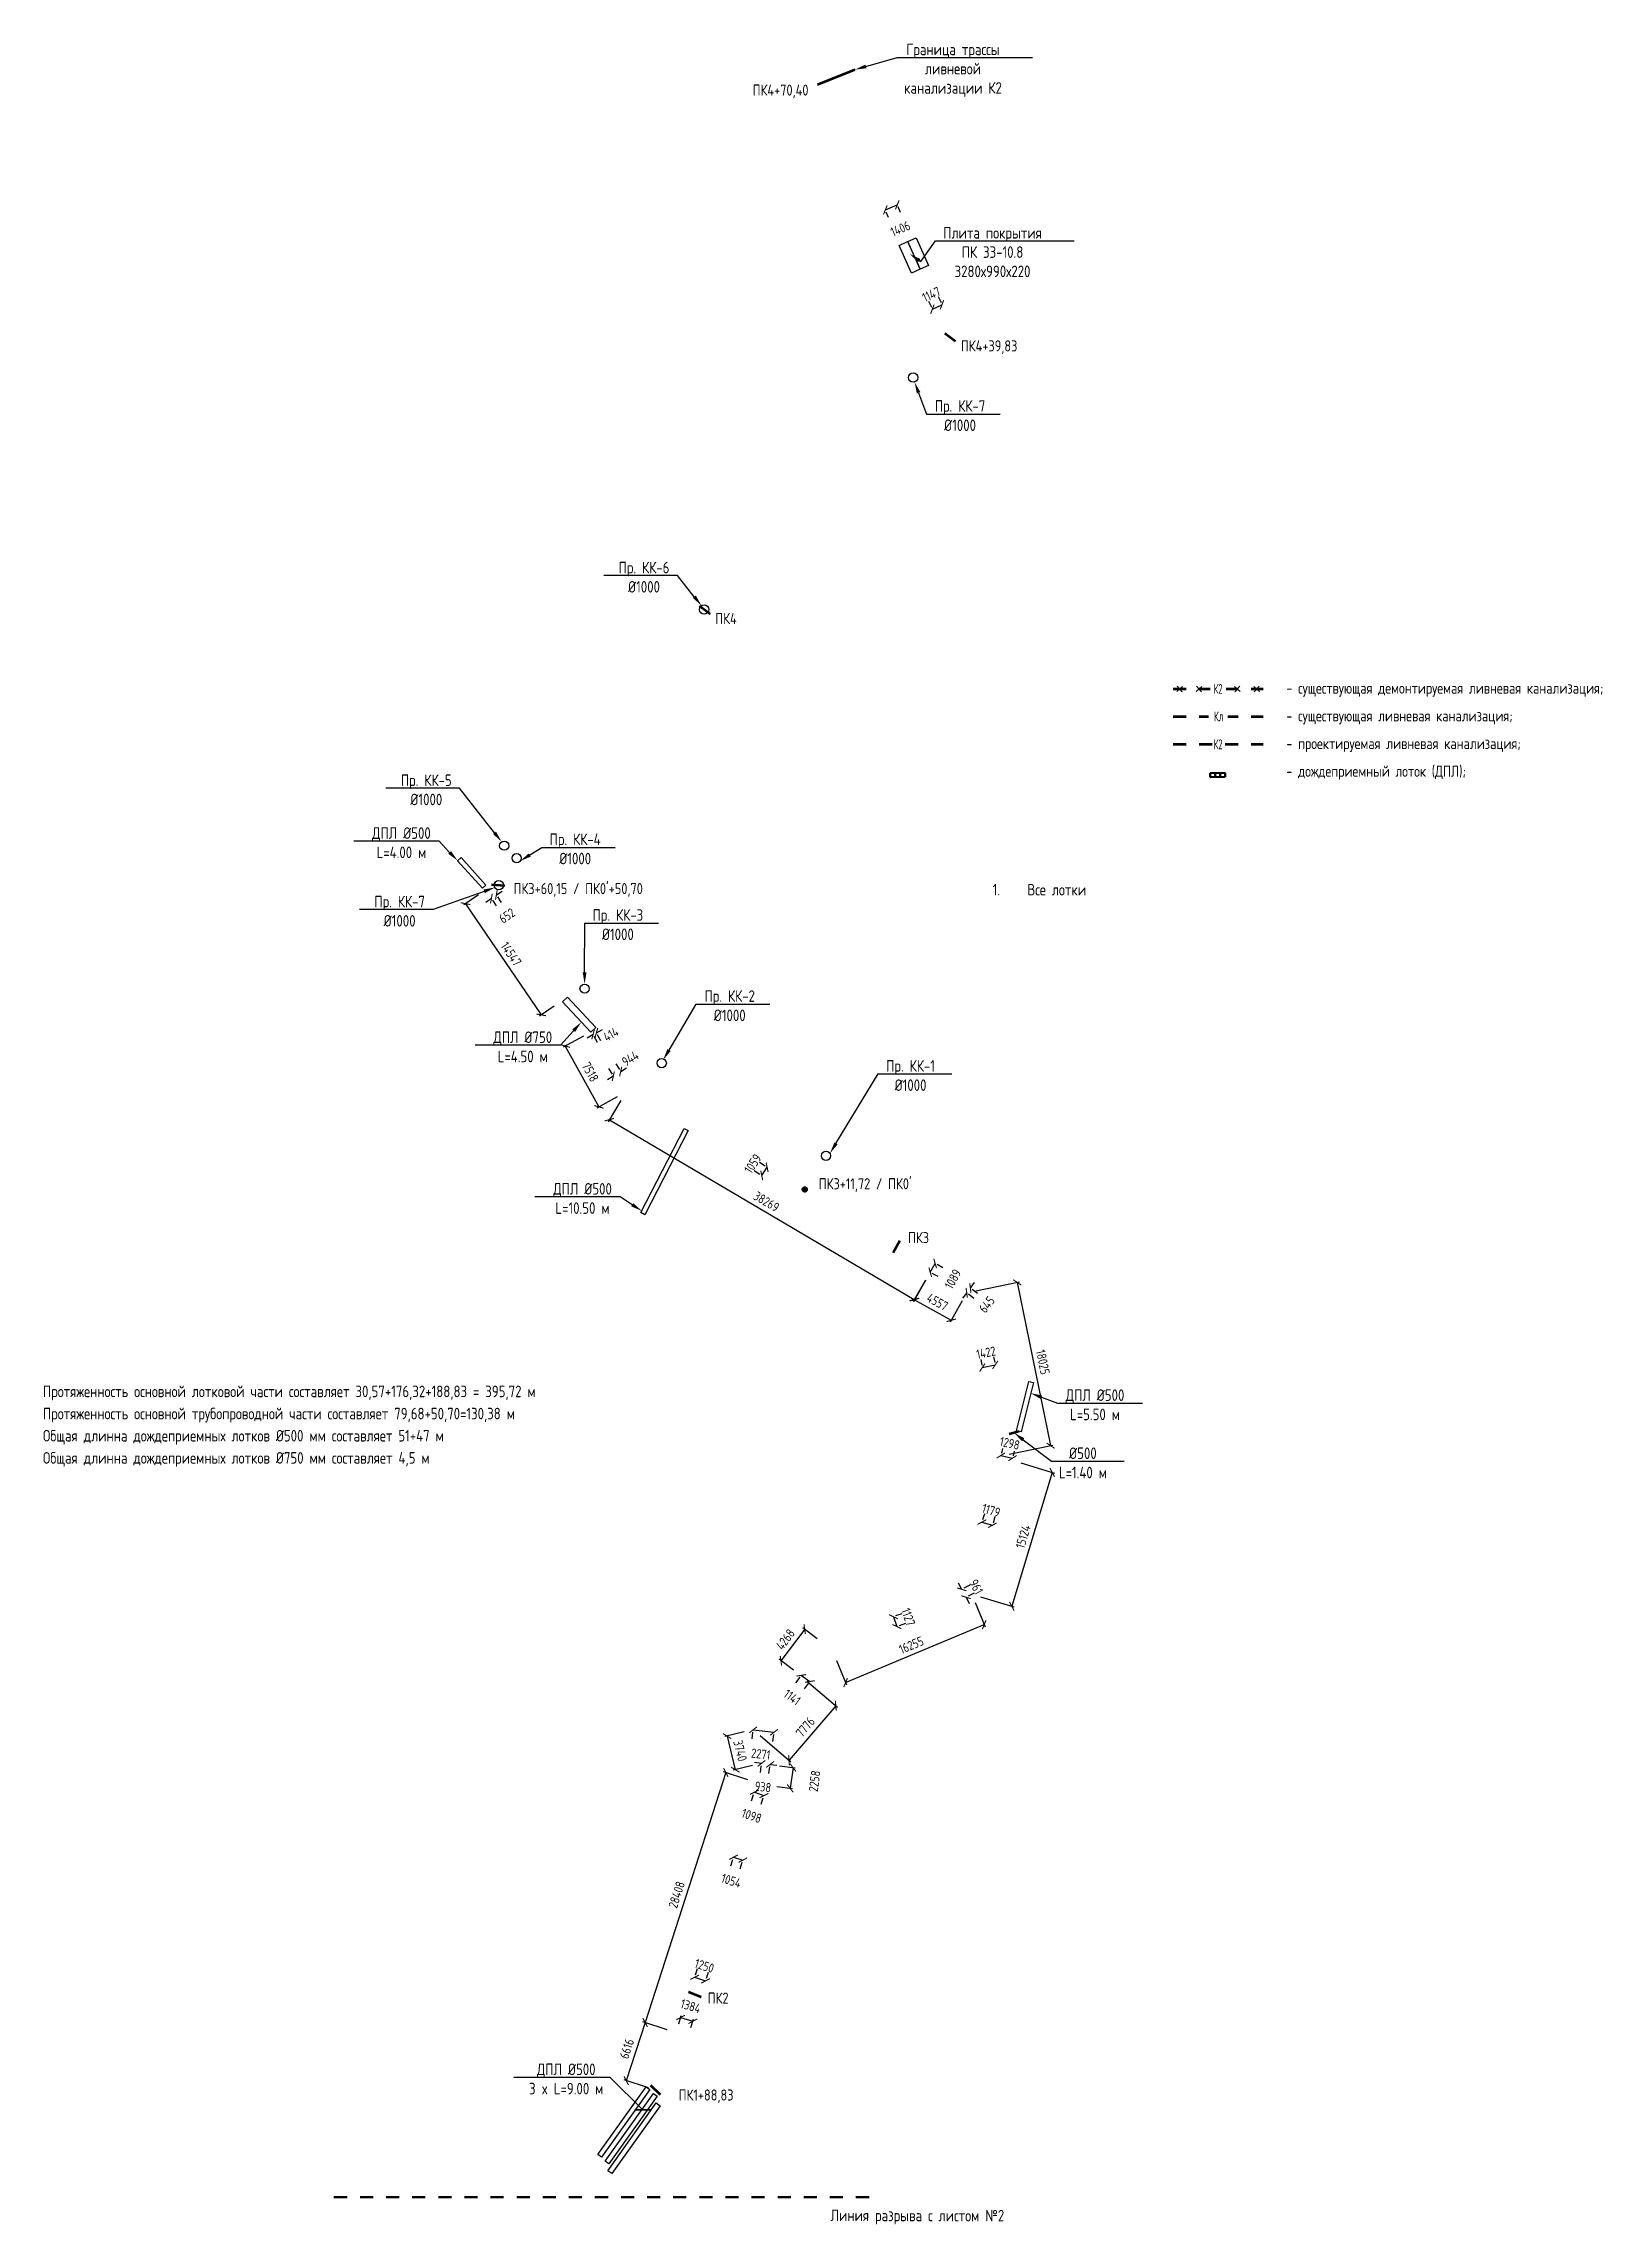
# Model space of a CAD drawing. Header units: millimetres. Extents: x 23834235 to 25435680, y -11289 to 22860162.
# Drawn here: x 24185251 to 24353794, y 22559417 to 22795266 of the extents above; entities that cross this region are included whole.
import ezdxf
from ezdxf import colors
from ezdxf.entities.mleader import LeaderData, LeaderLine
from ezdxf.math import Vec2, Vec3

# ---------------------------------------------------------------- set-up
doc = ezdxf.new("R2010")
doc.units = ezdxf.units.MM
doc.set_wipeout_variables(frame=1)
doc.linetypes.add('Штриховая', pattern=[2822.222233, 1411.111116, -1411.111116])
for name, color, linetype, lineweight in [('Text blocks_Ном._пера__28', 7, 'Continuous', 13), ('ВК_Текст', 7, 'Continuous', 25), ('Колодца К2', 30, 'Continuous', 30), ('Лотки К2', 30, 'Continuous', 30), ('Пикеты', 1, 'Continuous', 60), ('Плита перекрытия', 7, 'Continuous', 30), ('Труба К2', 7, 'Continuous', 60)]:
    doc.layers.add(name, color=color, linetype=linetype, lineweight=lineweight)
doc.layers.add('Выноски', color=7, linetype='Continuous')
doc.layers.add('ШРИФТЫ', color=7, linetype='Continuous')
doc.styles.add('GOST 2.304', font='GOST_type.ttf')
doc.styles.add('GOST_100', font='cs_gost2304.shx', dxfattribs={"width": 0.7, "height": 300})
doc.styles.get("Standard").update_dxf_attribs({"font": 'arial.ttf'})
doc.dimstyles.new('STANDARD$0', dxfattribs={"dimscale": 100, "dimtxt": 2.5, "dimasz": 1, "dimexe": 0.5, "dimexo": 2, "dimgap": 1, "dimtad": 1, "dimdec": 0, "dimzin": 0, "dimdsep": 46, "dimtxsty": 'Standard', "dimblk1": 'OBLIQUE', "dimblk2": 'OBLIQUE', "dimsah": 1, "dimcen": 2, "dimadec": 0, "dimazin": 0, "dimtfac": 1, "dimtdec": 4, "dimtofl": 0, "dimtmove": 2, "dimatfit": 3, "dimldrblk": 'OBLIQUE', "dimfxl": 1, "dimtolj": 1, "dimtzin": 0, "dimarcsym": 0})

msp = doc.modelspace()

# ---------------------------------------------------------------- texts
at = {"insert": (24270336.873, 22561018.484), "char_height": 1250, "attachment_point": 1, "rotation": 359.89890485, "style": 'GOST 2.304'}
msp.add_mtext_dynamic_manual_height_columns('Линия разрыва с листом №2', width=25694.82588, gutter_width=12.5, heights=[0], dxfattribs=at)
at = {"layer": 'Text blocks_Ном._пера__28', "style": 'GOST 2.304'}
for s, p in [('- существующая демонтируемая ливневая канализация;', (24319622.493, 22724961.208)), ('- существующая ливневая канализация;', (24319622.493, 22721966.327)), ('- проектируемая ливневая канализация;', (24319622.493, 22718971.445)), ('- дождеприемный лоток (ДПЛ);', (24319622.493, 22715976.563))]:
    msp.add_text(s, height=1200, dxfattribs=at).set_placement(p)
at = {"layer": 'Пикеты', "style": 'GOST 2.304'}
for s, p in [('ПК4+70,40', (24261912.75, 22789643.535)), ('ПК4+39,83', (24284426.353, 22761974.354, -123453)), ('ПК4', (24257869.024, 22732488.287, -123453)), ("ПК3+60,15 / ПК0'+50,70 ", (24236061.617, 22703280.004, -228747)), ("ПК3+11,72 / ПК0'", (24269061.714, 22671362.774, -228747)), ('ПК3', (24278710.045, 22665533.732, -228747)), ('ПК2', (24257051.708, 22583291.255, -228747)), ('ПК1+88,83', (24253910.2, 22572808.184, -228747))]:
    msp.add_text(s, height=1200, dxfattribs=at).set_placement(p)
at = {"layer": 'ШРИФТЫ', "lineweight": 30, "ltscale": 100, "char_height": 1250, "attachment_point": 1, "line_spacing_factor": 1.15, "style": 'GOST 2.304'}
for s, insert in [('\\pi-3750,l5000,t5000;1.^IВсе лотки', (24286623.764, 22704389.381)), ('Протяженность основной лотковой части составляет 30,57+176,32+188,83 = 395,72 м\\PПротяженность основной трубопроводной части составляет 79,68+50,70=130,38 м\\PОбщая длинна дождеприемных лотков %%C500 мм составляет 51+47 м \\PОбщая длинна дождеприемных лотков %%C750 мм составляет 4,5 м ', (24185182.001, 22650127.253))]:
    msp.add_mtext_dynamic_manual_height_columns(s, width=70431.32087, gutter_width=1250, heights=[24133.913], dxfattribs=dict(at, insert=insert))

# ---------------------------------------------------------------- blocks, each defined once
blk = doc.blocks.new('*U4')
at = {"color": 255}
blk.add_wipeout([(-200, 125), (200, 125), (200, -125), (-200, -125)], dxfattribs=at)
at = {"layer": 'ВК_Текст', "insert": (0, 0), "char_height": 250, "attachment_point": 5, "style": 'GOST_100'}
blk.add_mtext('К2', dxfattribs=at)
blk = doc.blocks.new('_ArchTick')
at = {"color": 0, "linetype": 'ByBlock', "const_width": 0.15}
blk.add_lwpolyline([(-0.5, -0.5), (0.5, 0.5)], dxfattribs=at)
blk = doc.blocks.new('*D28')
at = {"color": 0, "lineweight": -2, "transparency": 16777216}
for p, q in [((24276263, 22777277), (24277556, 22777829)), ((24276619, 22776445), (24276361, 22777047)), ((24277912, 22776997), (24277655, 22777600))]:
    blk.add_line(p, q, dxfattribs=at)
at = {"color": 0, "lineweight": -2, "transparency": 16777216, "xscale": 750.0000000000001, "yscale": 750.0000000000001, "zscale": 750.0000000000001}
for p, rotation in [((24277556, 22777829), 23.11587157500197), ((24276263, 22777277), 203.115871575002)]:
    blk.add_blockref('_ArchTick', p, dxfattribs=dict(at, rotation=rotation))
at = {"color": 0, "transparency": 16777216, "insert": (24277892, 22775252), "char_height": 1000, "attachment_point": 5, "rotation": 23.11587, "style": 'GOST 2.304'}
blk.add_mtext('\\A1;1406', dxfattribs=at)
blk = doc.blocks.new('_Oblique')
at = {"color": 0, "linetype": 'ByBlock', "lineweight": -2}
blk.add_line((-0.5, -0.5), (0.5, 0.5), dxfattribs=at)
blk = doc.blocks.new('*D29')
at = {"color": 0, "lineweight": -2, "transparency": 16777216}
for p, q in [((24280942, 22767418), (24281242, 22766770)), ((24281347, 22766543), (24282388, 22767025)), ((24281983, 22767899), (24282283, 22767252))]:
    blk.add_line(p, q, dxfattribs=at)
at = {"color": 0, "lineweight": -2, "transparency": 16777216, "xscale": 750.0000000000001, "yscale": 750.0000000000001, "zscale": 750.0000000000001}
for p, rotation in [((24281347, 22766543), 204.8335982869475), ((24282388, 22767025), 24.83359828694749)]:
    blk.add_blockref('_ArchTick', p, dxfattribs=dict(at, rotation=rotation))
at = {"color": 0, "transparency": 16777216, "insert": (24281237, 22768146), "char_height": 1000, "attachment_point": 5, "rotation": 24.8336, "style": 'GOST 2.304'}
blk.add_mtext('\\A1;1147', dxfattribs=at)
blk = doc.blocks.new('*D30')
at = {"color": 0, "lineweight": -2, "transparency": 16777216}
for p, q in [((24234204, 22703191), (24234820, 22703618)), ((24234768, 22702378), (24234347, 22702985)), ((24233669, 22702819), (24233053, 22702391)), ((24234233, 22702007), (24233811, 22702614))]:
    blk.add_line(p, q, dxfattribs=at)
at = {"color": 0, "lineweight": -2, "transparency": 16777216, "xscale": 750.0000000000001, "yscale": 750.0000000000001, "zscale": 750.0000000000001}
for p, rotation in [((24233669, 22702819), 34.7716012170438), ((24234204, 22703191), 214.7716012170438)]:
    blk.add_blockref('_ArchTick', p, dxfattribs=dict(at, rotation=rotation))
at = {"color": 0, "transparency": 16777216, "insert": (24235363, 22700950), "char_height": 1000, "attachment_point": 5, "rotation": 34.7716, "style": 'GOST 2.304'}
blk.add_mtext('\\A1;652', dxfattribs=at)
blk = doc.blocks.new('*D31')
at = {"color": 0, "lineweight": -2, "transparency": 16777216}
for p, q in [((24244661, 22688090), (24244008, 22687722)), ((24245143, 22687232), (24244784, 22687872)), ((24245022, 22688293), (24245675, 22688660)), ((24245504, 22687435), (24245144, 22688075))]:
    blk.add_line(p, q, dxfattribs=at)
at = {"color": 0, "lineweight": -2, "transparency": 16777216, "xscale": 750.0000000000001, "yscale": 750.0000000000001, "zscale": 750.0000000000001}
for p, rotation in [((24245022, 22688293), 209.3624106463703), ((24244661, 22688090), 29.36241064637022)]:
    blk.add_blockref('_ArchTick', p, dxfattribs=dict(at, rotation=rotation))
at = {"color": 0, "transparency": 16777216, "insert": (24246594, 22688120), "char_height": 1000, "attachment_point": 5, "rotation": 29.36241, "style": 'GOST 2.304'}
blk.add_mtext('\\A1;414', dxfattribs=at)
blk = doc.blocks.new('*D32')
at = {"color": 0, "lineweight": -2, "transparency": 16777216}
for p, q in [((24246323, 22684425), (24246714, 22683801)), ((24247123, 22684926), (24247514, 22684302)), ((24247647, 22684090), (24248282, 22684488)), ((24246847, 22683589), (24246211, 22683191))]:
    blk.add_line(p, q, dxfattribs=at)
at = {"color": 0, "lineweight": -2, "transparency": 16777216, "xscale": 750.0000000000001, "yscale": 750.0000000000001, "zscale": 750.0000000000001}
for p, rotation in [((24246847, 22683589), 32.06212730894032), ((24247647, 22684090), 212.0621273089403)]:
    blk.add_blockref('_ArchTick', p, dxfattribs=dict(at, rotation=rotation))
at = {"color": 0, "transparency": 16777216, "insert": (24248683, 22685510), "char_height": 1000, "attachment_point": 5, "rotation": 32.06213, "style": 'GOST 2.304'}
blk.add_mtext('\\A1;944', dxfattribs=at)
blk = doc.blocks.new('*D33')
at = {"color": 0, "lineweight": -2, "transparency": 16777216}
for p, q in [((24262070, 22673408), (24262688, 22673000)), ((24262653, 22674292), (24263271, 22673884)), ((24262897, 22672863), (24263480, 22673746))]:
    blk.add_line(p, q, dxfattribs=at)
at = {"color": 0, "lineweight": -2, "transparency": 16777216, "xscale": 750.0000000000001, "yscale": 750.0000000000001, "zscale": 750.0000000000001}
for p, rotation in [((24262897, 22672863), 236.5863283886781), ((24263480, 22673746), 56.58632838867814)]:
    blk.add_blockref('_ArchTick', p, dxfattribs=dict(at, rotation=rotation))
at = {"color": 0, "transparency": 16777216, "insert": (24261935, 22674131), "char_height": 1000, "attachment_point": 5, "rotation": 56.58633, "style": 'GOST 2.304'}
blk.add_mtext('\\A1;1059', dxfattribs=at)
blk = doc.blocks.new('*D34')
at = {"color": 0, "lineweight": -2, "transparency": 16777216}
for p, q in [((24281120, 22662389), (24281648, 22663341)), ((24282495, 22662872), (24281867, 22663220)), ((24281968, 22661919), (24281339, 22662268))]:
    blk.add_line(p, q, dxfattribs=at)
at = {"color": 0, "lineweight": -2, "transparency": 16777216, "xscale": 750.0000000000001, "yscale": 750.0000000000001, "zscale": 750.0000000000001}
for p, rotation in [((24281120, 22662389), 241.0262652154485), ((24281648, 22663341), 61.02626521544851)]:
    blk.add_blockref('_ArchTick', p, dxfattribs=dict(at, rotation=rotation))
at = {"color": 0, "transparency": 16777216, "insert": (24283573, 22661653), "char_height": 1000, "attachment_point": 5, "rotation": 61.02627, "style": 'GOST 2.304'}
blk.add_mtext('\\A1;1089', dxfattribs=at)
blk = doc.blocks.new('*D35')
at = {"color": 0, "lineweight": -2, "transparency": 16777216}
for p, q in [((24285457, 22660686), (24285917, 22661278)), ((24286244, 22660076), (24285655, 22660532)), ((24285062, 22660176), (24284602, 22659583)), ((24285848, 22659566), (24285259, 22660023))]:
    blk.add_line(p, q, dxfattribs=at)
at = {"color": 0, "lineweight": -2, "transparency": 16777216, "xscale": 750.0000000000001, "yscale": 750.0000000000001, "zscale": 750.0000000000001}
for p, rotation in [((24285062, 22660176), 52.19922218006083), ((24285457, 22660686), 232.1992221800609)]:
    blk.add_blockref('_ArchTick', p, dxfattribs=dict(at, rotation=rotation))
at = {"color": 0, "transparency": 16777216, "insert": (24287237, 22658897), "char_height": 1000, "attachment_point": 5, "rotation": 52.19922, "style": 'GOST 2.304'}
blk.add_mtext('\\A1;645', dxfattribs=at)
blk = doc.blocks.new('*D36')
at = {"color": 0, "lineweight": -2, "transparency": 16777216}
for p, q in [((24286576, 22652948), (24286700, 22652331)), ((24286750, 22652086), (24288144, 22652367)), ((24287970, 22653230), (24288094, 22652612))]:
    blk.add_line(p, q, dxfattribs=at)
at = {"color": 0, "lineweight": -2, "transparency": 16777216, "xscale": 750.0000000000001, "yscale": 750.0000000000001, "zscale": 750.0000000000001}
for p, rotation in [((24286750, 22652086), 191.4067758692635), ((24288144, 22652367), 11.40677586926352)]:
    blk.add_blockref('_ArchTick', p, dxfattribs=dict(at, rotation=rotation))
at = {"color": 0, "transparency": 16777216, "insert": (24287150, 22653698), "char_height": 1000, "attachment_point": 5, "rotation": 11.40678, "style": 'GOST 2.304'}
blk.add_mtext('\\A1;1422', dxfattribs=at)
blk = doc.blocks.new('*D37')
at = {"color": 0, "lineweight": -2, "transparency": 16777216}
for p, q in [((24288750, 22642571), (24290016, 22642285)), ((24288919, 22643318), (24288806, 22642815)), ((24290185, 22643032), (24290072, 22642529))]:
    blk.add_line(p, q, dxfattribs=at)
at = {"color": 0, "lineweight": -2, "transparency": 16777216, "xscale": 750.0000000000001, "yscale": 750.0000000000001, "zscale": 750.0000000000001}
for p, rotation in [((24288750, 22642571), 167.2700864180438), ((24290016, 22642285), 347.2700864180438)]:
    blk.add_blockref('_ArchTick', p, dxfattribs=dict(at, rotation=rotation))
at = {"color": 0, "transparency": 16777216, "insert": (24289714, 22643892), "char_height": 1000, "attachment_point": 5, "rotation": 347.27009, "style": 'GOST 2.304'}
blk.add_mtext('\\A1;1298', dxfattribs=at)
blk = doc.blocks.new('*D38')
at = {"color": 0, "lineweight": -2, "transparency": 16777216}
for p, q in [((24286706, 22635370), (24287834, 22635028)), ((24286977, 22636265), (24286778, 22635610)), ((24288105, 22635923), (24287907, 22635268))]:
    blk.add_line(p, q, dxfattribs=at)
at = {"color": 0, "lineweight": -2, "transparency": 16777216, "xscale": 750.0000000000001, "yscale": 750.0000000000001, "zscale": 750.0000000000001}
for p, rotation in [((24286706, 22635370), 163.1334696628448), ((24287834, 22635028), 343.1334696628448)]:
    blk.add_blockref('_ArchTick', p, dxfattribs=dict(at, rotation=rotation))
at = {"color": 0, "transparency": 16777216, "insert": (24287705, 22636636), "char_height": 1000, "attachment_point": 5, "rotation": 343.13347, "style": 'GOST 2.304'}
blk.add_mtext('\\A1;1179', dxfattribs=at)
blk = doc.blocks.new('*D39')
at = {"color": 0, "lineweight": -2, "transparency": 16777216}
for p, q in [((24284541, 22628093), (24284190, 22628756)), ((24285404, 22628550), (24284762, 22628210)), ((24285853, 22627700), (24285211, 22627361)), ((24284990, 22627244), (24285341, 22626581))]:
    blk.add_line(p, q, dxfattribs=at)
at = {"color": 0, "lineweight": -2, "transparency": 16777216, "xscale": 750.0000000000001, "yscale": 750.0000000000001, "zscale": 750.0000000000001}
for p, rotation in [((24284541, 22628093), 297.8898632107067), ((24284990, 22627244), 117.8898632107068)]:
    blk.add_blockref('_ArchTick', p, dxfattribs=dict(at, rotation=rotation))
at = {"color": 0, "transparency": 16777216, "insert": (24286092, 22628370), "char_height": 1000, "attachment_point": 5, "rotation": 297.88986, "style": 'GOST 2.304'}
blk.add_mtext('\\A1;961', dxfattribs=at)
blk = doc.blocks.new('*D40')
at = {"color": 0, "lineweight": -2, "transparency": 16777216}
for p, q in [((24277137, 22625132), (24277515, 22624070)), ((24278053, 22625458), (24277373, 22625216)), ((24278430, 22624396), (24277751, 22624154))]:
    blk.add_line(p, q, dxfattribs=at)
at = {"color": 0, "lineweight": -2, "transparency": 16777216, "xscale": 750.0000000000001, "yscale": 750.0000000000001, "zscale": 750.0000000000001}
for p, rotation in [((24277137, 22625132), 109.5762477072128), ((24277515, 22624070), 289.5762477072128)]:
    blk.add_blockref('_ArchTick', p, dxfattribs=dict(at, rotation=rotation))
at = {"color": 0, "transparency": 16777216, "insert": (24278740, 22625104), "char_height": 1000, "attachment_point": 5, "rotation": 289.57625, "style": 'GOST 2.304'}
blk.add_mtext('\\A1;1127', dxfattribs=at)
blk = doc.blocks.new('*D41')
at = {"color": 0, "lineweight": -2, "transparency": 16777216}
for p, q in [((24266603, 22617982), (24267036, 22618589)), ((24267181, 22618793), (24268110, 22618131)), ((24267531, 22617320), (24267964, 22617927))]:
    blk.add_line(p, q, dxfattribs=at)
at = {"color": 0, "lineweight": -2, "transparency": 16777216, "xscale": 750.0000000000001, "yscale": 750.0000000000001, "zscale": 750.0000000000001}
for p, rotation in [((24267181, 22618793), 144.5166799097539), ((24268110, 22618131), 324.5166799097539)]:
    blk.add_blockref('_ArchTick', p, dxfattribs=dict(at, rotation=rotation))
at = {"color": 0, "transparency": 16777216, "insert": (24266193, 22616425), "char_height": 1000, "attachment_point": 5, "rotation": 324.51668, "style": 'GOST 2.304'}
blk.add_mtext('\\A1;1141', dxfattribs=at)
blk = doc.blocks.new('*D42')
at = {"color": 0, "lineweight": -2, "transparency": 16777216}
for p, q in [((24261851, 22611932), (24261939, 22612658)), ((24261970, 22612906), (24264224, 22612632)), ((24264105, 22611658), (24264194, 22612384))]:
    blk.add_line(p, q, dxfattribs=at)
at = {"color": 0, "lineweight": -2, "transparency": 16777216, "xscale": 750.0000000000001, "yscale": 750.0000000000001, "zscale": 750.0000000000001}
for p, rotation in [((24261970, 22612906), 173.058284002889), ((24264224, 22612632), 353.058284002889)]:
    blk.add_blockref('_ArchTick', p, dxfattribs=dict(at, rotation=rotation))
at = {"color": 0, "transparency": 16777216, "insert": (24262794, 22610285), "char_height": 1000, "attachment_point": 5, "rotation": 353.05828, "style": 'GOST 2.304'}
blk.add_mtext('\\A1;2271', dxfattribs=at)
blk = doc.blocks.new('*D43')
at = {"color": 0, "lineweight": -2, "transparency": 16777216}
for p, q in [((24262869, 22609270), (24262125, 22609360)), ((24262750, 22608290), (24262839, 22609022)), ((24263682, 22608177), (24263771, 22608908)), ((24263801, 22609156), (24264545, 22609066))]:
    blk.add_line(p, q, dxfattribs=at)
at = {"color": 0, "lineweight": -2, "transparency": 16777216, "xscale": 750.0000000000001, "yscale": 750.0000000000001, "zscale": 750.0000000000001}
for p, rotation in [((24262869, 22609270), 353.0582840029051), ((24263801, 22609156), 173.0582840029052)]:
    blk.add_blockref('_ArchTick', p, dxfattribs=dict(at, rotation=rotation))
at = {"color": 0, "transparency": 16777216, "insert": (24263033, 22606729), "char_height": 1000, "attachment_point": 5, "rotation": 353.05828, "style": 'GOST 2.304'}
blk.add_mtext('\\A1;938', dxfattribs=at)
blk = doc.blocks.new('*D44')
at = {"color": 0, "lineweight": -2, "transparency": 16777216}
for p, q in [((24261787, 22605230), (24262023, 22605916)), ((24262105, 22606153), (24263143, 22605795)), ((24262825, 22604873), (24263061, 22605559))]:
    blk.add_line(p, q, dxfattribs=at)
at = {"color": 0, "lineweight": -2, "transparency": 16777216, "xscale": 750.0000000000001, "yscale": 750.0000000000001, "zscale": 750.0000000000001}
for p, rotation in [((24262105, 22606153), 161.004265954888), ((24263143, 22605795), 341.004265954888)]:
    blk.add_blockref('_ArchTick', p, dxfattribs=dict(at, rotation=rotation))
at = {"color": 0, "transparency": 16777216, "insert": (24261809, 22603608), "char_height": 1000, "attachment_point": 5, "rotation": 341.00427, "style": 'GOST 2.304'}
blk.add_mtext('\\A1;1098', dxfattribs=at)
blk = doc.blocks.new('*D45')
at = {"color": 0, "lineweight": -2, "transparency": 16777216}
for p, q in [((24259855, 22599130), (24260860, 22598812)), ((24259556, 22598184), (24259780, 22598892)), ((24260560, 22597866), (24260784, 22598574))]:
    blk.add_line(p, q, dxfattribs=at)
at = {"color": 0, "lineweight": -2, "transparency": 16777216, "xscale": 750.0000000000001, "yscale": 750.0000000000001, "zscale": 750.0000000000001}
for p, rotation in [((24259855, 22599130), 162.4347204935371), ((24260860, 22598812), 342.4347204935371)]:
    blk.add_blockref('_ArchTick', p, dxfattribs=dict(at, rotation=rotation))
at = {"color": 0, "transparency": 16777216, "insert": (24259603, 22596587), "char_height": 1000, "attachment_point": 5, "rotation": 342.43472, "style": 'GOST 2.304'}
blk.add_mtext('\\A1;1054', dxfattribs=at)
blk = doc.blocks.new('*D46')
at = {"color": 0, "lineweight": -2, "transparency": 16777216}
for p, q in [((24255640, 22586140), (24256829, 22585756)), ((24255933, 22587049), (24255716, 22586377)), ((24257122, 22586665), (24256906, 22585994))]:
    blk.add_line(p, q, dxfattribs=at)
at = {"color": 0, "lineweight": -2, "transparency": 16777216, "xscale": 750.0000000000001, "yscale": 750.0000000000001, "zscale": 750.0000000000001}
for p, rotation in [((24255640, 22586140), 162.1194302826839), ((24256829, 22585756), 342.1194302826839)]:
    blk.add_blockref('_ArchTick', p, dxfattribs=dict(at, rotation=rotation))
at = {"color": 0, "transparency": 16777216, "insert": (24256695, 22587376), "char_height": 1000, "attachment_point": 5, "rotation": 342.11943, "style": 'GOST 2.304'}
blk.add_mtext('\\A1;1250', dxfattribs=at)
blk = doc.blocks.new('*D47')
at = {"color": 0, "lineweight": -2, "transparency": 16777216}
for p, q in [((24253923, 22581123), (24254195, 22582024)), ((24254123, 22581785), (24255448, 22581385)), ((24255248, 22580723), (24255520, 22581625))]:
    blk.add_line(p, q, dxfattribs=at)
at = {"color": 0, "lineweight": -2, "transparency": 16777216, "xscale": 750.0000000000001, "yscale": 750.0000000000001, "zscale": 750.0000000000001}
for p, rotation in [((24254123, 22581785), 163.224765476783), ((24255448, 22581385), 343.224765476783)]:
    blk.add_blockref('_ArchTick', p, dxfattribs=dict(at, rotation=rotation))
at = {"color": 0, "transparency": 16777216, "insert": (24255218, 22583022), "char_height": 1000, "attachment_point": 5, "rotation": 343.22477, "style": 'GOST 2.304'}
blk.add_mtext('\\A1;1384', dxfattribs=at)
blk = doc.blocks.new('hfdsaf')
at = {"color": 255}
blk.add_wipeout([(-1038, 533), (1038, 533), (1038, -533), (-1038, -533)], dxfattribs=at)
at = {"layer": 'ВК_Текст', "insert": (51, 25), "char_height": 1066.7, "attachment_point": 5, "rotation": 359.99126, "style": 'GOST_100'}
blk.add_mtext('Кл', dxfattribs=at)
blk = doc.blocks.new('*D63')
at = {"color": 0, "lineweight": -2, "transparency": 16777216}
for p, q in [((24232259, 22703192), (24230670, 22702110)), ((24230877, 22702251), (24239065, 22690227)), ((24240447, 22691168), (24238858, 22690086))]:
    blk.add_line(p, q, dxfattribs=at)
at = {"color": 0, "lineweight": -2, "transparency": 16777216, "xscale": 750, "yscale": 750, "zscale": 750}
for p, rotation in [((24230877, 22702251), 124.2553872978519), ((24239065, 22690227), 304.2553872978519)]:
    blk.add_blockref('_ArchTick', p, dxfattribs=dict(at, rotation=rotation))
at = {"color": 0, "transparency": 16777216, "insert": (24235798, 22696802), "char_height": 1000, "attachment_point": 5, "rotation": 304.25539, "style": 'GOST 2.304'}
blk.add_mtext('\\A1;14547', dxfattribs=at)
blk = doc.blocks.new('*D64')
at = {"color": 0, "lineweight": -2, "transparency": 16777216}
for p, q in [((24243623, 22687938), (24241443, 22686733)), ((24241662, 22686854), (24245300, 22680274)), ((24247261, 22681358), (24245081, 22680153))]:
    blk.add_line(p, q, dxfattribs=at)
at = {"color": 0, "lineweight": -2, "transparency": 16777216, "xscale": 750, "yscale": 750, "zscale": 750}
for p, rotation in [((24241662, 22686854), 118.935802064391), ((24245300, 22680274), 298.935802064391)]:
    blk.add_blockref('_ArchTick', p, dxfattribs=dict(at, rotation=rotation))
at = {"color": 0, "transparency": 16777216, "insert": (24244356, 22684048), "char_height": 1000, "attachment_point": 5, "rotation": 298.9358, "style": 'GOST 2.304'}
blk.add_mtext('\\A1;7518', dxfattribs=at)
blk = doc.blocks.new('*D65')
at = {"color": 0, "lineweight": -2, "transparency": 16777216}
for p, q in [((24247650, 22680969), (24246297, 22678673)), ((24246424, 22678889), (24279388, 22659451)), ((24280615, 22661532), (24279261, 22659236))]:
    blk.add_line(p, q, dxfattribs=at)
at = {"color": 0, "lineweight": -2, "transparency": 16777216, "xscale": 750, "yscale": 750, "zscale": 750}
for p, rotation in [((24246424, 22678889), 149.4747441770796), ((24279388, 22659451), 329.4747441770796)]:
    blk.add_blockref('_ArchTick', p, dxfattribs=dict(at, rotation=rotation))
at = {"color": 0, "transparency": 16777216, "insert": (24263414, 22670032), "char_height": 1000, "attachment_point": 5, "rotation": 329.47474, "style": 'GOST 2.304'}
blk.add_mtext('\\A1;38269', dxfattribs=at)
blk = doc.blocks.new('*D66')
at = {"color": 0, "lineweight": -2, "transparency": 16777216}
for p, q in [((24280595, 22661529), (24279293, 22659199)), ((24279415, 22659417), (24283394, 22657194)), ((24284574, 22659305), (24283272, 22656976))]:
    blk.add_line(p, q, dxfattribs=at)
at = {"color": 0, "lineweight": -2, "transparency": 16777216, "xscale": 750, "yscale": 750, "zscale": 750}
for p, rotation in [((24279415, 22659417), 150.8044327422705), ((24283394, 22657194), 330.8044327422705)]:
    blk.add_blockref('_ArchTick', p, dxfattribs=dict(at, rotation=rotation))
at = {"color": 0, "transparency": 16777216, "insert": (24281892, 22659179), "char_height": 1000, "attachment_point": 5, "rotation": 330.80443, "style": 'GOST 2.304'}
blk.add_mtext('\\A1;4557', dxfattribs=at)
blk = doc.blocks.new('*D67')
at = {"color": 0, "lineweight": -2, "transparency": 16777216}
for p, q in [((24286038, 22660379), (24290763, 22661346)), ((24290518, 22661295), (24294129, 22643636)), ((24289649, 22642720), (24294374, 22643686))]:
    blk.add_line(p, q, dxfattribs=at)
at = {"color": 0, "lineweight": -2, "transparency": 16777216, "xscale": 750, "yscale": 750, "zscale": 750}
for p, rotation in [((24290518, 22661295), 101.5586170166532), ((24294129, 22643636), 281.5586170166532)]:
    blk.add_blockref('_ArchTick', p, dxfattribs=dict(at, rotation=rotation))
at = {"color": 0, "transparency": 16777216, "insert": (24293304, 22652666), "char_height": 1000, "attachment_point": 5, "rotation": 281.55862, "style": 'GOST 2.304'}
blk.add_mtext('\\A1;18025', dxfattribs=at)
blk = doc.blocks.new('*D68')
at = {"color": 0, "lineweight": -2, "transparency": 16777216}
for p, q in [((24290922, 22641768), (24294547, 22640672)), ((24294308, 22640744), (24289933, 22626267)), ((24286547, 22627290), (24290172, 22626194))]:
    blk.add_line(p, q, dxfattribs=at)
at = {"color": 0, "lineweight": -2, "transparency": 16777216, "xscale": 750, "yscale": 750, "zscale": 750}
for p, rotation in [((24294308, 22640744), 73.1854643779823), ((24289933, 22626267), 253.1854643779823)]:
    blk.add_blockref('_ArchTick', p, dxfattribs=dict(at, rotation=rotation))
at = {"color": 0, "transparency": 16777216, "insert": (24291163, 22633795), "char_height": 1000, "attachment_point": 5, "rotation": 73.18546, "style": 'GOST 2.304'}
blk.add_mtext('\\A1;15124', dxfattribs=at)
blk = doc.blocks.new('*D69')
at = {"color": 0, "lineweight": -2, "transparency": 16777216}
for p, q in [((24285963, 22626661), (24287055, 22624052)), ((24271963, 22618008), (24286958, 22624283)), ((24270968, 22620386), (24272060, 22617777))]:
    blk.add_line(p, q, dxfattribs=at)
at = {"color": 0, "lineweight": -2, "transparency": 16777216, "xscale": 750, "yscale": 750, "zscale": 750}
for p, rotation in [((24286958, 22624283), 22.70798403307868), ((24271963, 22618008), 202.7079840330786)]:
    blk.add_blockref('_ArchTick', p, dxfattribs=dict(at, rotation=rotation))
at = {"color": 0, "transparency": 16777216, "insert": (24279075, 22622068), "char_height": 1000, "attachment_point": 5, "rotation": 22.70798, "style": 'GOST 2.304'}
blk.add_mtext('\\A1;16255', dxfattribs=at)
blk = doc.blocks.new('*D70')
at = {"color": 0, "lineweight": -2, "transparency": 16777216}
for p, q in [((24267542, 22623789), (24264974, 22620379)), ((24268909, 22622759), (24267342, 22623939)), ((24266342, 22619350), (24264775, 22620530))]:
    blk.add_line(p, q, dxfattribs=at)
at = {"color": 0, "lineweight": -2, "transparency": 16777216, "xscale": 750, "yscale": 750, "zscale": 750}
for p, rotation in [((24267542, 22623789), 53.02107707786844), ((24264974, 22620379), 233.0210770778684)]:
    blk.add_blockref('_ArchTick', p, dxfattribs=dict(at, rotation=rotation))
at = {"color": 0, "transparency": 16777216, "insert": (24265458, 22622686), "char_height": 1000, "attachment_point": 5, "rotation": 53.02108, "style": 'GOST 2.304'}
blk.add_mtext('\\A1;4268', dxfattribs=at)
blk = doc.blocks.new('*D71')
at = {"color": 0, "lineweight": -2, "transparency": 16777216}
for p, q in [((24267789, 22618181), (24271097, 22615349)), ((24270907, 22615512), (24265849, 22609605)), ((24262732, 22612274), (24266039, 22609442))]:
    blk.add_line(p, q, dxfattribs=at)
at = {"color": 0, "lineweight": -2, "transparency": 16777216, "xscale": 750, "yscale": 750, "zscale": 750}
for p, rotation in [((24270907, 22615512), 49.42947965298101), ((24265849, 22609605), 229.4294796529811)]:
    blk.add_blockref('_ArchTick', p, dxfattribs=dict(at, rotation=rotation))
at = {"color": 0, "transparency": 16777216, "insert": (24267618, 22613209), "char_height": 1000, "attachment_point": 5, "rotation": 49.42948, "style": 'GOST 2.304'}
blk.add_mtext('\\A1;7776', dxfattribs=at)
blk = doc.blocks.new('*D72')
at = {"color": 0, "lineweight": -2, "transparency": 16777216}
for p, q in [((24261011, 22612679), (24258908, 22612164)), ((24259151, 22612224), (24260040, 22608591)), ((24261900, 22609045), (24259797, 22608531))]:
    blk.add_line(p, q, dxfattribs=at)
at = {"color": 0, "lineweight": -2, "transparency": 16777216, "xscale": 750, "yscale": 750, "zscale": 750}
for p, rotation in [((24259151, 22612224), 103.747726262538), ((24260040, 22608591), 283.747726262538)]:
    blk.add_blockref('_ArchTick', p, dxfattribs=dict(at, rotation=rotation))
at = {"color": 0, "transparency": 16777216, "insert": (24260567, 22610645), "char_height": 1000, "attachment_point": 5, "rotation": 283.74773, "style": 'GOST 2.304'}
blk.add_mtext('\\A1;3740', dxfattribs=at)
blk = doc.blocks.new('*D73')
at = {"color": 0, "lineweight": -2, "transparency": 16777216}
for p, q in [((24264826, 22609016), (24266528, 22608783)), ((24266281, 22608817), (24265974, 22606579)), ((24264519, 22606779), (24266221, 22606545))]:
    blk.add_line(p, q, dxfattribs=at)
at = {"color": 0, "lineweight": -2, "transparency": 16777216, "xscale": 750, "yscale": 750, "zscale": 750}
for p, rotation in [((24266281, 22608817), 82.18863767238543), ((24265974, 22606579), 262.1886376723854)]:
    blk.add_blockref('_ArchTick', p, dxfattribs=dict(at, rotation=rotation))
at = {"color": 0, "transparency": 16777216, "insert": (24268606, 22607358), "char_height": 1000, "attachment_point": 5, "rotation": 82.18864, "style": 'GOST 2.304'}
blk.add_mtext('\\A1;2258', dxfattribs=at)
blk = doc.blocks.new('*D74')
at = {"color": 0, "lineweight": -2, "transparency": 16777216}
for p, q in [((24259017, 22608279), (24250290, 22581245)), ((24261411, 22607507), (24258780, 22608356)), ((24252683, 22580473), (24250052, 22581322))]:
    blk.add_line(p, q, dxfattribs=at)
at = {"color": 0, "lineweight": -2, "transparency": 16777216, "xscale": 750, "yscale": 750, "zscale": 750}
for p, rotation in [((24259017, 22608279), 72.10779726921837), ((24250290, 22581245), 252.1077972692184)]:
    blk.add_blockref('_ArchTick', p, dxfattribs=dict(at, rotation=rotation))
at = {"color": 0, "transparency": 16777216, "insert": (24253701, 22595070), "char_height": 1000, "attachment_point": 5, "rotation": 72.1078, "style": 'GOST 2.304'}
blk.add_mtext('\\A1;28408', dxfattribs=at)
blk = doc.blocks.new('*D75')
at = {"color": 0, "lineweight": -2, "transparency": 16777216}
for p, q in [((24250289, 22581250), (24248251, 22574956)), ((24252684, 22580474), (24250051, 22581327)), ((24250645, 22574180), (24248013, 22575033))]:
    blk.add_line(p, q, dxfattribs=at)
at = {"color": 0, "lineweight": -2, "transparency": 16777216, "xscale": 750, "yscale": 750, "zscale": 750}
for p, rotation in [((24250289, 22581250), 72.05568866963142), ((24248251, 22574956), 252.0556886696314)]:
    blk.add_blockref('_ArchTick', p, dxfattribs=dict(at, rotation=rotation))
at = {"color": 0, "transparency": 16777216, "insert": (24248318, 22578411), "char_height": 1000, "attachment_point": 5, "rotation": 72.05569, "style": 'GOST 2.304'}
blk.add_mtext('\\A1;6616', dxfattribs=at)

# ---------------------------------------------------------------- dimensions: what is measured, and where the dimension line sits
for p1, p2, distance, override, picture, middle in [((24276225.937, 22777364.381), (24277519.251, 22777916.449), -94.603, {"dimscale": 500, "dimtxt": 2, "dimasz": 1.5, "dimtxsty": 'GOST 2.304', "dimblk1": 'ArchTick', "dimblk2": 'ArchTick'}, '*D28', (24277892.056, 22775252.153)), ((24281362.245, 22766510.003), (24282402.995, 22766991.638), 36.547, {"dimscale": 500, "dimtxt": 2, "dimasz": 1.5, "dimtxsty": 'GOST 2.304', "dimblk1": 'ArchTick', "dimblk2": 'ArchTick'}, '*D29', (24281237.144, 22768145.61)), ((24233085.279, 22703754.897), (24241273.626, 22691731.13), -2672.042, {"dimscale": 500, "dimtxt": 2, "dimasz": 1.5, "dimrnd": 0, "dimtxsty": 'GOST 2.304', "dimblk1": 'ArchTick', "dimblk2": 'ArchTick', "dimatfit": 2}, '*D63', (24235797.743, 22696802.051)), ((24233662.296, 22702828.206), (24234197.633, 22703199.882), -11.105, {"dimscale": 500, "dimtxt": 2, "dimasz": 1.5, "dimtxsty": 'GOST 2.304', "dimblk1": 'ArchTick', "dimblk2": 'ArchTick'}, '*D30', (24235363.287, 22700949.581)), ((24244498.638, 22688421.796), (24248136.145, 22681842.185), -3241.214, {"dimscale": 500, "dimtxt": 2, "dimasz": 1.5, "dimtxsty": 'GOST 2.304', "dimblk1": 'ArchTick', "dimblk2": 'ArchTick', "dimatfit": 2}, '*D64', (24244356.279, 22684047.799)), ((24248158.289, 22681830.649), (24281123.099, 22662393.314), -3415.409, {"dimscale": 500, "dimtxt": 2, "dimasz": 1.5, "dimtxsty": 'GOST 2.304', "dimblk1": 'ArchTick', "dimblk2": 'ArchTick', "dimatfit": 2}, '*D65', (24263414.409, 22670032.259)), ((24262904.551, 22672857.445), (24263487.57, 22673741.18), 9.552, {"dimscale": 500, "dimtxt": 2, "dimasz": 1.5, "dimtxsty": 'GOST 2.304', "dimblk1": 'ArchTick', "dimblk2": 'ArchTick'}, '*D33', (24261935.416, 22674130.987)), ((24281092.937, 22662403.881), (24281620.318, 22663356.33), -31.505, {"dimscale": 500, "dimtxt": 2, "dimasz": 1.5, "dimtxsty": 'GOST 2.304', "dimblk1": 'ArchTick', "dimblk2": 'ArchTick'}, '*D34', (24283573.17, 22661652.784)), ((24281083.014, 22662401.519), (24285061.456, 22660178.447), -3419.06, {"dimscale": 500, "dimtxt": 2, "dimasz": 1.5, "dimtxsty": 'GOST 2.304', "dimblk1": 'ArchTick', "dimblk2": 'ArchTick', "dimatfit": 2}, '*D66', (24281892.411, 22659178.553)), ((24285057.937, 22660178.881), (24285453.4, 22660688.694), -4.86, {"dimscale": 500, "dimtxt": 2, "dimasz": 1.5, "dimtxsty": 'GOST 2.304', "dimblk1": 'ArchTick', "dimblk2": 'ArchTick'}, '*D35', (24287236.57, 22658897.2)), ((24285057.937, 22660178.881), (24288669.556, 22642519.699), 5572.704, {"dimscale": 500, "dimtxt": 2, "dimasz": 1.5, "dimtxsty": 'GOST 2.304', "dimblk1": 'ArchTick', "dimblk2": 'ArchTick', "dimatfit": 2}, '*D67', (24293303.858, 22652666.408)), ((24286773.38, 22651968.188), (24288167.675, 22652249.498), 120.184, {"dimscale": 500, "dimtxt": 2, "dimasz": 1.5, "dimtxsty": 'GOST 2.304', "dimblk1": 'ArchTick', "dimblk2": 'ArchTick'}, '*D36', (24287149.957, 22653697.725)), ((24288698.938, 22642342.881), (24289964.937, 22642056.881), 233.621, {"dimscale": 500, "dimtxt": 2, "dimasz": 1.5, "dimtxsty": 'GOST 2.304', "dimblk1": 'ArchTick', "dimblk2": 'ArchTick'}, '*D37', (24289714.187, 22643891.934)), ((24289964.937, 22642056.881), (24285589.848, 22627579.161), 4537.033, {"dimscale": 500, "dimtxt": 2, "dimasz": 1.5, "dimtxsty": 'GOST 2.304', "dimblk1": 'ArchTick', "dimblk2": 'ArchTick', "dimatfit": 2}, '*D68', (24291162.519, 22633795.054)), ((24286686.712, 22635307.949), (24287815.043, 22634965.855), 65.257, {"dimscale": 500, "dimtxt": 2, "dimasz": 1.5, "dimtxsty": 'GOST 2.304', "dimblk1": 'ArchTick', "dimblk2": 'ArchTick'}, '*D38', (24287705.233, 22636635.511)), ((24270581.937, 22621308.881), (24285576.937, 22627583.881), -3578.486, {"dimscale": 500, "dimtxt": 2, "dimasz": 1.5, "dimtxsty": 'GOST 2.304', "dimblk1": 'ArchTick', "dimblk2": 'ArchTick', "dimatfit": 2}, '*D69', (24279074.546, 22622068.428)), ((24284519.937, 22628081.881), (24284969.477, 22627232.484), 23.698, {"dimscale": 500, "dimtxt": 2, "dimasz": 1.5, "dimtxsty": 'GOST 2.304', "dimblk1": 'ArchTick', "dimblk2": 'ArchTick'}, '*D39', (24286092.372, 22628370.429)), ((24277110.358, 22625122.706), (24277488.078, 22624060.551), 28.731, {"dimscale": 500, "dimtxt": 2, "dimasz": 1.5, "dimtxsty": 'GOST 2.304', "dimblk1": 'ArchTick', "dimblk2": 'ArchTick'}, '*D40', (24278740.257, 22625104.086)), ((24269707.886, 22622157.687), (24267140.533, 22618748.085), -2711.753, {"dimscale": 500, "dimtxt": 2, "dimasz": 1.5, "dimtxsty": 'GOST 2.304', "dimblk1": 'ArchTick', "dimblk2": 'ArchTick', "dimatfit": 2}, '*D70', (24265458.479, 22622686.014)), ((24267029.449, 22618831.728), (24261971.937, 22612924.88), 5104.509, {"dimscale": 500, "dimtxt": 2, "dimasz": 1.5, "dimtxsty": 'GOST 2.304', "dimblk1": 'ArchTick', "dimblk2": 'ArchTick', "dimatfit": 2}, '*D71', (24267617.96, 22613209.265)), ((24267183.119, 22618795.992), (24268111.938, 22618133.88), -4.063, {"dimscale": 500, "dimtxt": 2, "dimasz": 1.5, "dimtxsty": 'GOST 2.304', "dimblk1": 'ArchTick', "dimblk2": 'ArchTick'}, '*D41', (24266193.383, 22616425.043)), ((24261971.937, 22612924.88), (24264226.249, 22612650.413), -18.548, {"dimscale": 500, "dimtxt": 2, "dimasz": 1.5, "dimtxsty": 'GOST 2.304', "dimblk1": 'ArchTick', "dimblk2": 'ArchTick'}, '*D42', (24262794.443, 22610285.432)), ((24261982.099, 22612916.18), (24262870.945, 22609283.141), -2914.272, {"dimscale": 500, "dimtxt": 2, "dimasz": 1.5, "dimtxsty": 'GOST 2.304', "dimblk1": 'ArchTick', "dimblk2": 'ArchTick', "dimatfit": 2}, '*D72', (24260567.438, 22610644.823)), ((24262362.352, 22607199.371), (24253634.692, 22580165.44), -3514.902, {"dimscale": 500, "dimtxt": 2, "dimasz": 1.5, "dimtxsty": 'GOST 2.304', "dimblk1": 'ArchTick', "dimblk2": 'ArchTick', "dimatfit": 2}, '*D74', (24253701.297, 22595069.726)), ((24262870.945, 22609283.141), (24263802.468, 22609169.726), -13.528, {"dimscale": 500, "dimtxt": 2, "dimasz": 1.5, "dimtxsty": 'GOST 2.304', "dimblk1": 'ArchTick', "dimblk2": 'ArchTick'}, '*D43', (24263032.664, 22606729.202)), ((24263834.856, 22609152.154), (24263527.936, 22606914.882), 2468.785, {"dimscale": 500, "dimtxt": 2, "dimasz": 1.5, "dimtxsty": 'GOST 2.304', "dimblk1": 'ArchTick', "dimblk2": 'ArchTick', "dimatfit": 2}, '*D73', (24268606.2, 22607357.909)), ((24262112.482, 22606175.627), (24263150.449, 22605818.313), -24.156, {"dimscale": 500, "dimtxt": 2, "dimasz": 1.5, "dimtxsty": 'GOST 2.304', "dimblk1": 'ArchTick', "dimblk2": 'ArchTick'}, '*D44', (24261809.16, 22603608.245)), ((24259857.803, 22599137.743), (24260862.212, 22598819.796), -8.105, {"dimscale": 500, "dimtxt": 2, "dimasz": 1.5, "dimtxsty": 'GOST 2.304', "dimblk1": 'ArchTick', "dimblk2": 'ArchTick'}, '*D45', (24259602.757, 22596586.586)), ((24255626.044, 22586097.317), (24256815.353, 22585713.626), 44.37, {"dimscale": 500, "dimtxt": 2, "dimasz": 1.5, "dimtxsty": 'GOST 2.304', "dimblk1": 'ArchTick', "dimblk2": 'ArchTick'}, '*D46', (24256695.092, 22587375.926)), ((24253634.692, 22580165.44), (24254959.644, 22579766.038), 1691.392, {"dimscale": 500, "dimtxt": 2, "dimasz": 1.5, "dimtxsty": 'GOST 2.304', "dimblk1": 'ArchTick', "dimblk2": 'ArchTick'}, '*D47', (24255218.365, 22583021.661)), ((24253634.87, 22580165.963), (24251596.676, 22573872.241), -3517.209, {"dimscale": 500, "dimtxt": 2, "dimasz": 1.5, "dimtxsty": 'GOST 2.304', "dimblk1": 'ArchTick', "dimblk2": 'ArchTick', "dimatfit": 2}, '*D75', (24248317.617, 22578411.04))]:
    dim = msp.add_aligned_dim(p1=p1, p2=p2, distance=distance, dimstyle='STANDARD$0', override=override)
    dim.commit()
    dim.dimension.update_dxf_attribs({"geometry": picture, "text_midpoint": middle})
for base, p1, p2, angle, picture, middle in [((24245021.787, 22688292.512), (24244653.129, 22688104.02), (24245013.702, 22688306.881), 29.36241065, '*D31', (24246594.331, 22688119.687)), ((24247646.814, 22684089.735), (24246853.618, 22683577.775), (24247653.616, 22684078.876), 32.06212731, '*D32', (24248683.062, 22685510.438))]:
    dim = msp.add_linear_dim(base=base, p1=p1, p2=p2, angle=angle, dimstyle='STANDARD$0', override={"dimscale": 500, "dimtxt": 2, "dimasz": 1.5, "dimtxsty": 'GOST 2.304', "dimblk1": 'ArchTick', "dimblk2": 'ArchTick'})
    dim.commit()
    dim.dimension.update_dxf_attribs({"geometry": picture, "text_midpoint": middle, "dimtype": 161})

# ---------------------------------------------------------------- hatches: boundary and pattern name
at = {"layer": 'Пикеты'}
h = msp.add_hatch(dxfattribs=at)
h.set_pattern_fill('ANGLE', color=256)
h.set_pattern_definition([(0, (-7047.888, -3791.1246), (0, 6.985), [5.08, -1.905]), (90, (-7047.888, -3791.1246), (-6.985, 4e-16), [5.08, -1.905])])
h.paths.add_polyline_path([(24267349.213, 22671353.231, 1), (24267754.036, 22671353.231, 1)])

# ---------------------------------------------------------------- linework, layer by layer
for p, q in [((24308389.583, 22725745.727, 72631.988), (24307774.213, 22725211.708, -72639.161)), ((24308348.908, 22725171.033, 72631.988), (24307814.889, 22725786.403, -72639.161)), ((24316112.042, 22725745.727, 72631.988), (24316727.413, 22725211.708, -72639.161)), ((24316152.718, 22725171.033, 72631.988), (24316686.737, 22725786.403, -72639.161))]:
    msp.add_line(p, q)
at = {"color": 1, "linetype": 'Штриховая', "lineweight": 50}
msp.add_line((24216644.893, 22562352.881, 115163), (24274518.564, 22562352.881, 115163), dxfattribs=at)
at = {"layer": 'Колодца К2'}
for centre in [(24279267.938, 22759148.881), (24256663.936, 22734056.88), (24235054.937, 22708520.881), (24236401.937, 22707169.881), (24234464.937, 22704252.881), (24243745.937, 22693059.881, 107132), (24252083.937, 22685010.881), (24269848.936, 22674985.883)]:
    msp.add_circle(centre, 500, dxfattribs=at)
at = {"layer": 'Лотки К2', "lineweight": 50}
for p, q in [((24311375.894, 22716382.197, 195136.283), (24312991.694, 22716411.005, 116151.281)), ((24311375.894, 22716382.197, 195136.283), (24311383.62, 22715948.873, -26407.447)), ((24311383.62, 22715948.873, -26407.447), (24312999.42, 22715977.681, -105392.45)), ((24311914.494, 22716391.8, 168807.949), (24311922.22, 22715958.476, -52735.782)), ((24312453.094, 22716401.402, 142479.615), (24312460.82, 22715968.078, -79064.116)), ((24312991.694, 22716411.005, 116151.281), (24312999.42, 22715977.681, -105392.45))]:
    msp.add_line(p, q, dxfattribs=at)
at = {"layer": 'Лотки К2', "elevation": 106658}
msp.add_lwpolyline([(24230386.329, 22707229.314), (24233067.074, 22704260.542), (24232695.978, 22703925.449), (24230015.232, 22706894.221)], close=True, dxfattribs=at)
at = {"layer": 'Лотки К2'}
for points in [[(24241904.633, 22692153.156), (24244963.6, 22688852.743), (24244413.531, 22688342.915), (24241354.564, 22691643.328)], [(24254955.032, 22677705.565), (24250264.18, 22668607.729), (24249819.231, 22668835.807), (24254510.082, 22677933.643)], [(24292273.93, 22650453.233), (24290939.475, 22645117.577), (24290454.415, 22645238.891), (24291788.871, 22650574.548)], [(24245166.188, 22566959.837), (24250394.334, 22574285.579), (24250801.32, 22573995.126), (24245573.174, 22566669.385)], [(24245955.066, 22566253.559), (24251183.212, 22573579.301), (24251590.198, 22573288.848), (24246362.052, 22565963.107)], [(24246267.335, 22565218.78), (24251495.481, 22572544.521), (24251902.466, 22572254.069), (24246674.321, 22564928.327)]]:
    msp.add_lwpolyline(points, close=True, dxfattribs=at)
at = {"layer": 'Пикеты', "color": 240, "lineweight": 70, "true_color": 0xed1f24}
for p, q in [((24268911.987, 22790860.74), (24272965.601, 22792452.445)), ((24283866.576, 22763048.35), (24282711.694, 22763927.841)), ((24257309.247, 22733562.282), (24256154.365, 22734441.774)), ((24235110.737, 22704186.226), (24233662.521, 22704285.864)), ((24277818.139, 22665774.166), (24277122.568, 22664500.024)), ((24256336.613, 22583985.53), (24254991.308, 22584530.884)), ((24251935.522, 22573418.162), (24250908.216, 22574443.784))]:
    msp.add_line(p, q, dxfattribs=at)
at = {"layer": 'Пикеты'}
msp.add_circle((24267551.625, 22671353.231), 202.412, dxfattribs=at)
at = {"layer": 'Плита перекрытия'}
for points in [[(24277771.62, 22773444.437), (24278674.151, 22773851.248), (24280018.983, 22770864.859), (24279109.425, 22770457.207), (24277771.62, 22773444.437)], [(24278681.179, 22773852.089), (24279583.71, 22774258.901), (24280928.542, 22771272.512), (24280018.983, 22770864.859), (24278681.179, 22773852.089)]]:
    msp.add_lwpolyline(points, dxfattribs=at)
at = {"layer": 'Труба К2', "linetype": 'Штриховая'}
for p, q in [((24307370.055, 22725478.753), (24317131.57, 22725478.753)), ((24307370.055, 22722483.871), (24317131.57, 22722483.871))]:
    msp.add_line(p, q, dxfattribs=at)
at = {"layer": 'Труба К2'}
msp.add_line((24290696.945, 22645178.234), (24289655.427, 22644875.573), dxfattribs=at)

# ---------------------------------------------------------------- block references
at = {"layer": 'ВК_Текст', "xscale": 4.266666666666672, "yscale": 4.266666666666672, "zscale": 4.266666666666672}
msp.add_blockref('*U4', (24312250.731, 22719488.989), dxfattribs=at)

msp.set_redraw_order([(e.dxf.handle, doc.entitydb.next_handle()) for e in msp.query("TEXT MTEXT ATTDEF DIMENSION ARC_DIMENSION")])  # texts and dimensions are drawn at this point

# ---------------------------------------------------------------- leaders
at = {"layer": 'Выноски', "color": 0, "lineweight": -2}
ml = msp.add_multileader_mtext('Standard', dxfattribs=at)
ml.set_content('{\\C0;Граница трассы\\Pливневой\\Pканализации К2}', color=5, style='GOST 2.304')
ml.set_leader_properties(lineweight=-3)
ml.build(insert=Vec2(0, 0))
ml.multileader.update_dxf_attribs({"text_left_attachment_type": 6, "text_right_attachment_type": 6, "dogleg_length": 1, "arrow_head_size": 1250, "scale": 500})
ctx = ml.context
ctx.base_point, ctx.scale, ctx.char_height, ctx.arrow_head_size, ctx.landing_gap_size, ctx.plane_origin = Vec3(24277642.821, 22793765.127, -193576), 500, 1250, 1250, 900, Vec3(24280510.295, 22789108.96, -193576)
ctx.left_attachment, ctx.right_attachment, ctx.text_align_type = 6, 6, 1
notes = []
notes.append((ctx, [(0, (1, 1, 0), (24277542.973, 22793765.127, -193576), (1, 0), 99.848, [(1, [(24272965.601, 22792452.445, -193576)], 0, [])])]))
ctx.mtext.insert, ctx.mtext.alignment, ctx.mtext.flow_direction = Vec3(24283577.221, 22795265.127, -193576), 2, 5
ml = msp.add_multileader_mtext('Standard', dxfattribs=at)
ml.set_content('{\\C0;Плита покрытия\\PПК 33-10.8\\P3280х990х220}', color=5, style='GOST 2.304')
ml.set_leader_properties(lineweight=-3)
ml.build(insert=Vec2(0, 0))
ml.multileader.update_dxf_attribs({"text_left_attachment_type": 6, "text_right_attachment_type": 6, "dogleg_length": 1, "arrow_head_size": 1250, "scale": 500})
ctx = ml.context
ctx.base_point, ctx.scale, ctx.char_height, ctx.arrow_head_size, ctx.landing_gap_size, ctx.plane_origin = Vec3(24281784.348, 22773926.448, 105124), 500, 1250, 1250, 900, Vec3(24279863.831, 22747847.263, 105124)
ctx.left_attachment, ctx.right_attachment, ctx.text_align_type = 6, 6, 1
notes.append((ctx, [(0, (1, 1, 0), (24281684.5, 22773926.448, 105124), (1, 0), 99.848, [(0, [(24278911.273, 22772514.426, 105124), (24280097, 22771685.487, 105124)], 0, [])])]))
ctx.mtext.insert, ctx.mtext.alignment, ctx.mtext.flow_direction = Vec3(24287852.772, 22775426.448, 105124), 2, 5
ml = msp.add_multileader_mtext('Standard', dxfattribs=at)
ml.set_content('{\\C0;Пр. КК-7\\P%%C1000}', color=5, style='GOST 2.304')
ml.set_leader_properties(lineweight=-3)
ml.build(insert=Vec2(0, 0))
ml.multileader.update_dxf_attribs({"text_left_attachment_type": 6, "text_right_attachment_type": 6, "dogleg_length": 1, "arrow_head_size": 1250, "scale": 500})
ctx = ml.context
ctx.base_point, ctx.scale, ctx.char_height, ctx.arrow_head_size, ctx.landing_gap_size, ctx.plane_origin = Vec3(24280819.937, 22755202.881, 105124), 500, 1250, 1250, 900, Vec3(24278554.995, 22734634.481, 105124)
ctx.left_attachment, ctx.right_attachment, ctx.text_align_type = 6, 6, 1
notes.append((ctx, [(0, (1, 1, 0), (24280720.089, 22755202.881, 105124), (1, 0), 99.848, [(1, [(24279421.601, 22758673.079, 105124)], 0, [])])]))
ctx.mtext.insert, ctx.mtext.alignment, ctx.mtext.flow_direction = Vec3(24284342.793, 22756702.881, 105124), 2, 5
ml = msp.add_multileader_mtext('Standard', dxfattribs=at)
ml.set_content('{\\C0;Пр. КК-6\\P%%C1000}', color=5, style='GOST 2.304')
ml.set_leader_properties(lineweight=-3)
ml.build(insert=Vec2(0, 0))
ml.multileader.update_dxf_attribs({"text_left_attachment_type": 6, "text_right_attachment_type": 6, "dogleg_length": 1, "arrow_head_size": 1250, "scale": 500})
ctx = ml.context
ctx.base_point, ctx.scale, ctx.char_height, ctx.arrow_head_size, ctx.landing_gap_size, ctx.plane_origin = Vec3(24246648.678, 22737726.91, 105124), 500, 1250, 1250, 900, Vec3(24244196.502, 22706798.137, 105124)
ctx.left_attachment, ctx.right_attachment, ctx.text_align_type = 6, 6, 1
notes.append((ctx, [(1, (1, 1, 0), (24253792.45, 22737726.91, 105124), (-1, 0), 99.848, [(1, [(24256387.835, 22734473.735, 105124)], 0, [])])]))
ctx.mtext.insert, ctx.mtext.alignment, ctx.mtext.flow_direction = Vec3(24250170.64, 22739226.91, 105124), 2, 5
ml = msp.add_multileader_mtext('Standard', dxfattribs=at)
ml.set_content('{\\C0;Пр. КК-5\\P%%C1000}', color=5, style='GOST 2.304')
ml.set_leader_properties(lineweight=-3)
ml.build(insert=Vec2(0, 0))
ml.multileader.update_dxf_attribs({"text_left_attachment_type": 6, "text_right_attachment_type": 6, "dogleg_length": 1, "arrow_head_size": 1250, "scale": 500})
ctx = ml.context
ctx.base_point, ctx.scale, ctx.char_height, ctx.arrow_head_size, ctx.landing_gap_size, ctx.plane_origin = Vec3(24223153.553, 22714728.287, 105124), 500, 1250, 1250, 900, Vec3(24222587.503, 22681262.138, 105124)
ctx.left_attachment, ctx.right_attachment, ctx.text_align_type = 6, 6, 1
notes.append((ctx, [(1, (1, 1, 0), (24230207.975, 22714728.287, 105124), (-1, 0), 99.848, [(1, [(24234778.836, 22708937.736, 105124)], 0, [])])]))
ctx.mtext.insert, ctx.mtext.alignment, ctx.mtext.flow_direction = Vec3(24226630.84, 22716228.287, 105124), 2, 5
ml = msp.add_multileader_mtext('Standard', dxfattribs=at)
ml.set_content('{\\C0;ДПЛ %%C500\\PL=4.00 м}', color=5, style='GOST 2.304')
ml.set_leader_properties(lineweight=-3)
ml.build(insert=Vec2(0, 0))
ml.multileader.update_dxf_attribs({"text_left_attachment_type": 6, "text_right_attachment_type": 6, "dogleg_length": 1, "arrow_head_size": 1250, "scale": 500})
ctx = ml.context
ctx.base_point, ctx.scale, ctx.char_height, ctx.arrow_head_size, ctx.landing_gap_size, ctx.plane_origin = Vec3(24219971.842, 22709006.499), 500, 1250, 1250, 900, Vec3(24218919.57, 22682383.405)
ctx.left_attachment, ctx.right_attachment, ctx.text_align_type = 6, 6, 1
notes.append((ctx, [(1, (1, 1, 0), (24228010.003, 22709006.499), (-1, 0), 99.848, [(1, [(24230015.232, 22706894.221)], 0, [])])]))
ctx.mtext.insert, ctx.mtext.alignment, ctx.mtext.flow_direction = Vec3(24223940.998, 22710506.499), 2, 5
ml = msp.add_multileader_mtext('Standard', dxfattribs=at)
ml.set_content('{\\C0;Пр. КК-4\\P%%C1000}', color=5, style='GOST 2.304')
ml.set_leader_properties(lineweight=-3)
ml.build(insert=Vec2(0, 0))
ml.multileader.update_dxf_attribs({"text_left_attachment_type": 6, "text_right_attachment_type": 6, "dogleg_length": 1, "arrow_head_size": 1250, "scale": 500})
ctx = ml.context
ctx.base_point, ctx.scale, ctx.char_height, ctx.arrow_head_size, ctx.landing_gap_size, ctx.plane_origin = Vec3(24239204.923, 22708341.494, 105124), 500, 1250, 1250, 900, Vec3(24235894.436, 22682807.721, 105124)
ctx.left_attachment, ctx.right_attachment, ctx.text_align_type = 6, 6, 1
notes.append((ctx, [(0, (1, 1, 0), (24239105.075, 22708341.494, 105124), (1, 0), 99.848, [(1, [(24236761.042, 22706846.318, 105124)], 0, [])])]))
ctx.mtext.insert, ctx.mtext.alignment, ctx.mtext.flow_direction = Vec3(24242727.332, 22709841.494, 105124), 2, 5
ml = msp.add_multileader_mtext('Standard', dxfattribs=at)
ml.set_content('{\\C0;Пр. КК-7\\P%%C1000}', color=5, style='GOST 2.304')
ml.set_leader_properties(lineweight=-3)
ml.build(insert=Vec2(0, 0))
ml.multileader.update_dxf_attribs({"text_left_attachment_type": 6, "text_right_attachment_type": 6, "dogleg_length": 1, "arrow_head_size": 1250, "scale": 500})
ctx = ml.context
ctx.base_point, ctx.scale, ctx.char_height, ctx.arrow_head_size, ctx.landing_gap_size, ctx.plane_origin = Vec3(24220222.165, 22701606.521), 500, 1250, 1250, 900, Vec3(24221826.288, 22677189.415)
ctx.left_attachment, ctx.right_attachment, ctx.text_align_type = 6, 6, 1
notes.append((ctx, [(1, (1, 1, 0), (24227367.724, 22701606.521), (-1, 0), 99.848, [(1, [(24234059.98, 22704006.156)], 0, [])])]))
ctx.mtext.insert, ctx.mtext.alignment, ctx.mtext.flow_direction = Vec3(24223745.021, 22703106.521), 2, 5
ml = msp.add_multileader_mtext('Standard', dxfattribs=at)
ml.set_content('{\\C0;Пр. КК-3\\P%%C1000}', color=5, style='GOST 2.304')
ml.set_leader_properties(lineweight=-3)
ml.build(insert=Vec2(0, 0))
ml.multileader.update_dxf_attribs({"text_left_attachment_type": 6, "text_right_attachment_type": 6, "dogleg_length": 1, "arrow_head_size": 1250, "scale": 500})
ctx = ml.context
ctx.base_point, ctx.scale, ctx.char_height, ctx.arrow_head_size, ctx.landing_gap_size, ctx.plane_origin = Vec3(24243867.38, 22700148.97, 107132), 500, 1250, 1250, 900, Vec3(24231107.288, 22665996.415, 107132)
ctx.left_attachment, ctx.right_attachment, ctx.text_align_type = 6, 6, 1
notes.append((ctx, [(0, (1, 1, 0), (24243767.532, 22700148.97, 107132), (1, 0), 99.848, [(1, [(24243745.937, 22693559.881, 107132)], 0, [])])]))
ctx.mtext.insert, ctx.mtext.alignment, ctx.mtext.flow_direction = Vec3(24247344.667, 22701648.97, 107132), 2, 5
ml = msp.add_multileader_mtext('Standard', dxfattribs=at)
ml.set_content('{\\C0;Пр. КК-2\\P%%C1000}', color=5, style='GOST 2.304')
ml.set_leader_properties(lineweight=-3)
ml.build(insert=Vec2(0, 0))
ml.multileader.update_dxf_attribs({"text_left_attachment_type": 6, "text_right_attachment_type": 6, "dogleg_length": 1, "arrow_head_size": 1250, "scale": 500})
ctx = ml.context
ctx.base_point, ctx.scale, ctx.char_height, ctx.arrow_head_size, ctx.landing_gap_size, ctx.plane_origin = Vec3(24255911.878, 22691383.311), 500, 1250, 1250, 900, Vec3(24239445.288, 22657947.415)
ctx.left_attachment, ctx.right_attachment, ctx.text_align_type = 6, 6, 1
notes.append((ctx, [(0, (1, 1, 0), (24255812.031, 22691383.311), (1, 0), 99.848, [(1, [(24252238.296, 22685343.099)], 0, [])])]))
ctx.mtext.insert, ctx.mtext.alignment, ctx.mtext.flow_direction = Vec3(24259437.414, 22692883.311), 2, 5
ml = msp.add_multileader_mtext('Standard', dxfattribs=at)
ml.set_content('{\\C0;ДПЛ %%C750\\PL=4.50 м}', color=5, style='GOST 2.304')
ml.set_leader_properties(lineweight=-3)
ml.build(insert=Vec2(0, 0))
ml.multileader.update_dxf_attribs({"text_left_attachment_type": 6, "text_right_attachment_type": 6, "dogleg_length": 1, "arrow_head_size": 1250, "scale": 500})
ctx = ml.context
ctx.base_point, ctx.scale, ctx.char_height, ctx.arrow_head_size, ctx.landing_gap_size, ctx.plane_origin = Vec3(24233090.865, 22686931.391), 500, 1250, 1250, 900, Vec3(24231853.666, 22663207.01)
ctx.left_attachment, ctx.right_attachment, ctx.text_align_type = 6, 6, 1
notes.append((ctx, [(1, (1, 1, 0), (24241129.026, 22686931.391), (-1, 0), 99.848, [(1, [(24243394.539, 22689442.337)], 0, [])])]))
ctx.mtext.insert, ctx.mtext.alignment, ctx.mtext.flow_direction = Vec3(24237060.022, 22688431.391), 2, 5
ml = msp.add_multileader_mtext('Standard', dxfattribs=at)
ml.set_content('{\\C0;Пр. КК-1\\P%%C1000}', color=5, style='GOST 2.304')
ml.set_leader_properties(lineweight=-3)
ml.build(insert=Vec2(0, 0))
ml.multileader.update_dxf_attribs({"text_left_attachment_type": 6, "text_right_attachment_type": 6, "dogleg_length": 1, "arrow_head_size": 1250, "scale": 500})
ctx = ml.context
ctx.base_point, ctx.scale, ctx.char_height, ctx.arrow_head_size, ctx.landing_gap_size, ctx.plane_origin = Vec3(24275600.824, 22683833.366), 500, 1250, 1250, 900, Vec3(24257210.286, 22647922.417)
ctx.left_attachment, ctx.right_attachment, ctx.text_align_type = 6, 6, 1
notes.append((ctx, [(0, (1, 1, 0), (24275500.977, 22683833.366), (1, 0), 99.848, [(1, [(24270275.928, 22675246.032)], 0, [])])]))
ctx.mtext.insert, ctx.mtext.alignment, ctx.mtext.flow_direction = Vec3(24278988.762, 22685333.366), 2, 5
ml = msp.add_multileader_mtext('Standard', dxfattribs=at)
ml.set_content('{\\C0;ДПЛ %%C500\\PL=10.50 м}', color=5, style='GOST 2.304')
ml.set_leader_properties(lineweight=-3)
ml.build(insert=Vec2(0, 0))
ml.multileader.update_dxf_attribs({"text_left_attachment_type": 6, "text_right_attachment_type": 6, "dogleg_length": 1, "arrow_head_size": 1250, "scale": 500})
ctx = ml.context
ctx.base_point, ctx.scale, ctx.char_height, ctx.arrow_head_size, ctx.landing_gap_size, ctx.plane_origin = Vec3(24239552.579, 22670535.151, -108340), 500, 1250, 1250, 900, Vec3(24238315.379, 22646810.771, -108340)
ctx.left_attachment, ctx.right_attachment, ctx.text_align_type = 6, 6, 1
notes.append((ctx, [(1, (1, 1, 0), (24247590.74, 22670535.151, -108340), (-1, 0), 99.848, [(1, [(24249942.824, 22669015.327, -108340)], 0, [])])]))
ctx.mtext.insert, ctx.mtext.alignment, ctx.mtext.flow_direction = Vec3(24243521.735, 22672035.151, -108340), 2, 5
ml = msp.add_multileader_mtext('Standard', dxfattribs=at)
ml.set_content('{\\C0;ДПЛ %%C500\\PL=5.50 м}', color=5, style='GOST 2.304')
ml.set_leader_properties(lineweight=-3)
ml.build(insert=Vec2(0, 0))
ml.multileader.update_dxf_attribs({"text_left_attachment_type": 6, "text_right_attachment_type": 6, "dogleg_length": 1, "arrow_head_size": 1250, "scale": 500})
ctx = ml.context
ctx.base_point, ctx.scale, ctx.char_height, ctx.arrow_head_size, ctx.landing_gap_size, ctx.plane_origin = Vec3(24294967.206, 22648223.063), 500, 1250, 1250, 900, Vec3(24293730.007, 22624498.683)
ctx.left_attachment, ctx.right_attachment, ctx.text_align_type = 6, 6, 1
notes.append((ctx, [(0, (1, 1, 0), (24294867.358, 22648223.063), (1, 0), 99.848, [(1, [(24291976.246, 22649309.875)], 0, [])])]))
ctx.mtext.insert, ctx.mtext.alignment, ctx.mtext.flow_direction = Vec3(24298936.363, 22649723.063), 2, 5
ml = msp.add_multileader_mtext('Standard', dxfattribs=at)
ml.set_content('{\\C0;%%C500\\PL=1.40 м}', color=5, style='GOST 2.304')
ml.set_leader_properties(lineweight=-3)
ml.build(insert=Vec2(0, 0))
ml.multileader.update_dxf_attribs({"text_left_attachment_type": 6, "text_right_attachment_type": 6, "dogleg_length": 1, "arrow_head_size": 1250, "scale": 500})
ctx = ml.context
ctx.base_point, ctx.scale, ctx.char_height, ctx.arrow_head_size, ctx.landing_gap_size, ctx.plane_origin = Vec3(24294328, 22641940.51), 500, 1250, 1250, 900, Vec3(24291929.947, 22620215.711)
ctx.left_attachment, ctx.right_attachment, ctx.text_align_type = 6, 6, 1
notes.append((ctx, [(0, (1, 1, 0), (24294228.153, 22641940.51), (1, 0), 99.848, [(1, [(24290176.186, 22645026.903)], 0, [])])]))
ctx.mtext.insert, ctx.mtext.alignment, ctx.mtext.flow_direction = Vec3(24297626.589, 22643440.51), 2, 5
ml = msp.add_multileader_mtext('Standard', dxfattribs=at)
ml.set_content('{\\C0;ДПЛ %%C500\\P3 x L=9.00 м}', color=5, style='GOST 2.304')
ml.set_leader_properties(lineweight=-3)
ml.set_arrow_properties(name='ARCHTICK')
ml.build(insert=Vec2(0, 0))
ml.multileader.update_dxf_attribs({"text_left_attachment_type": 6, "text_right_attachment_type": 6, "dogleg_length": 1, "arrow_head_size": 1250, "scale": 500})
ctx = ml.context
ctx.base_point, ctx.scale, ctx.char_height, ctx.arrow_head_size, ctx.landing_gap_size, ctx.plane_origin = Vec3(24237102.266, 22575309.834, 105124), 500, 1250, 1250, 900, Vec3(24238040.425, 22549249.39, 105124)
ctx.left_attachment, ctx.right_attachment, ctx.text_align_type = 6, 6, 1
notes.append((ctx, [(1, (1, 1, 0), (24246513.729, 22575309.834, 105124), (-1, 0), 99.848, [(1, [(24250038.067, 22571802.117, 105124)], 0, [])])]))
ctx.mtext.insert, ctx.mtext.alignment, ctx.mtext.flow_direction = Vec3(24241758.074, 22576809.834, 105124), 2, 5
for ctx, leaders in notes:
    for number, flags, end, landing, length, lines in leaders:
        leader = LeaderData()
        leader.index, (leader.has_last_leader_line, leader.has_dogleg_vector, leader.attachment_direction) = number, flags
        leader.last_leader_point, leader.dogleg_vector, leader.dogleg_length = Vec3(end), Vec3(landing), length
        for number, points, colour, breaks in lines:
            line = LeaderLine()
            line.index, line.vertices, line.color, line.breaks = number, Vec3.list(points), colors.encode_raw_color(colour), breaks
            leader.lines.append(line)
        ctx.leaders.append(leader)

# ---------------------------------------------------------------- next in the draw order: linework, layer by layer
at = {"layer": 'Труба К2', "linetype": 'Штриховая'}
msp.add_line((24307370.055, 22719488.989), (24317131.57, 22719488.989), dxfattribs=at)

# ---------------------------------------------------------------- next in the draw order: block references
msp.add_blockref('hfdsaf', (24312250.813, 22722484.029))
at = {"layer": 'ВК_Текст', "xscale": 4.266666666666672, "yscale": 4.266666666666672, "zscale": 4.266666666666672}
msp.add_blockref('*U4', (24312250.813, 22725478.753), dxfattribs=at)

# ---------------------------------------------------------------- next in the draw order: linework, layer by layer
for p, q in [((24310498.707, 22725745.727, 72643.822), (24309883.337, 22725211.708, -72627.327)), ((24310458.031, 22725171.033, 72643.822), (24309924.012, 22725786.403, -72627.327)), ((24314002.919, 22725745.727, 72643.822), (24314618.289, 22725211.708, -72627.327)), ((24314043.594, 22725171.033, 72643.822), (24314577.614, 22725786.403, -72627.327))]:
    msp.add_line(p, q)

doc.saveas('drawing.dxf')
